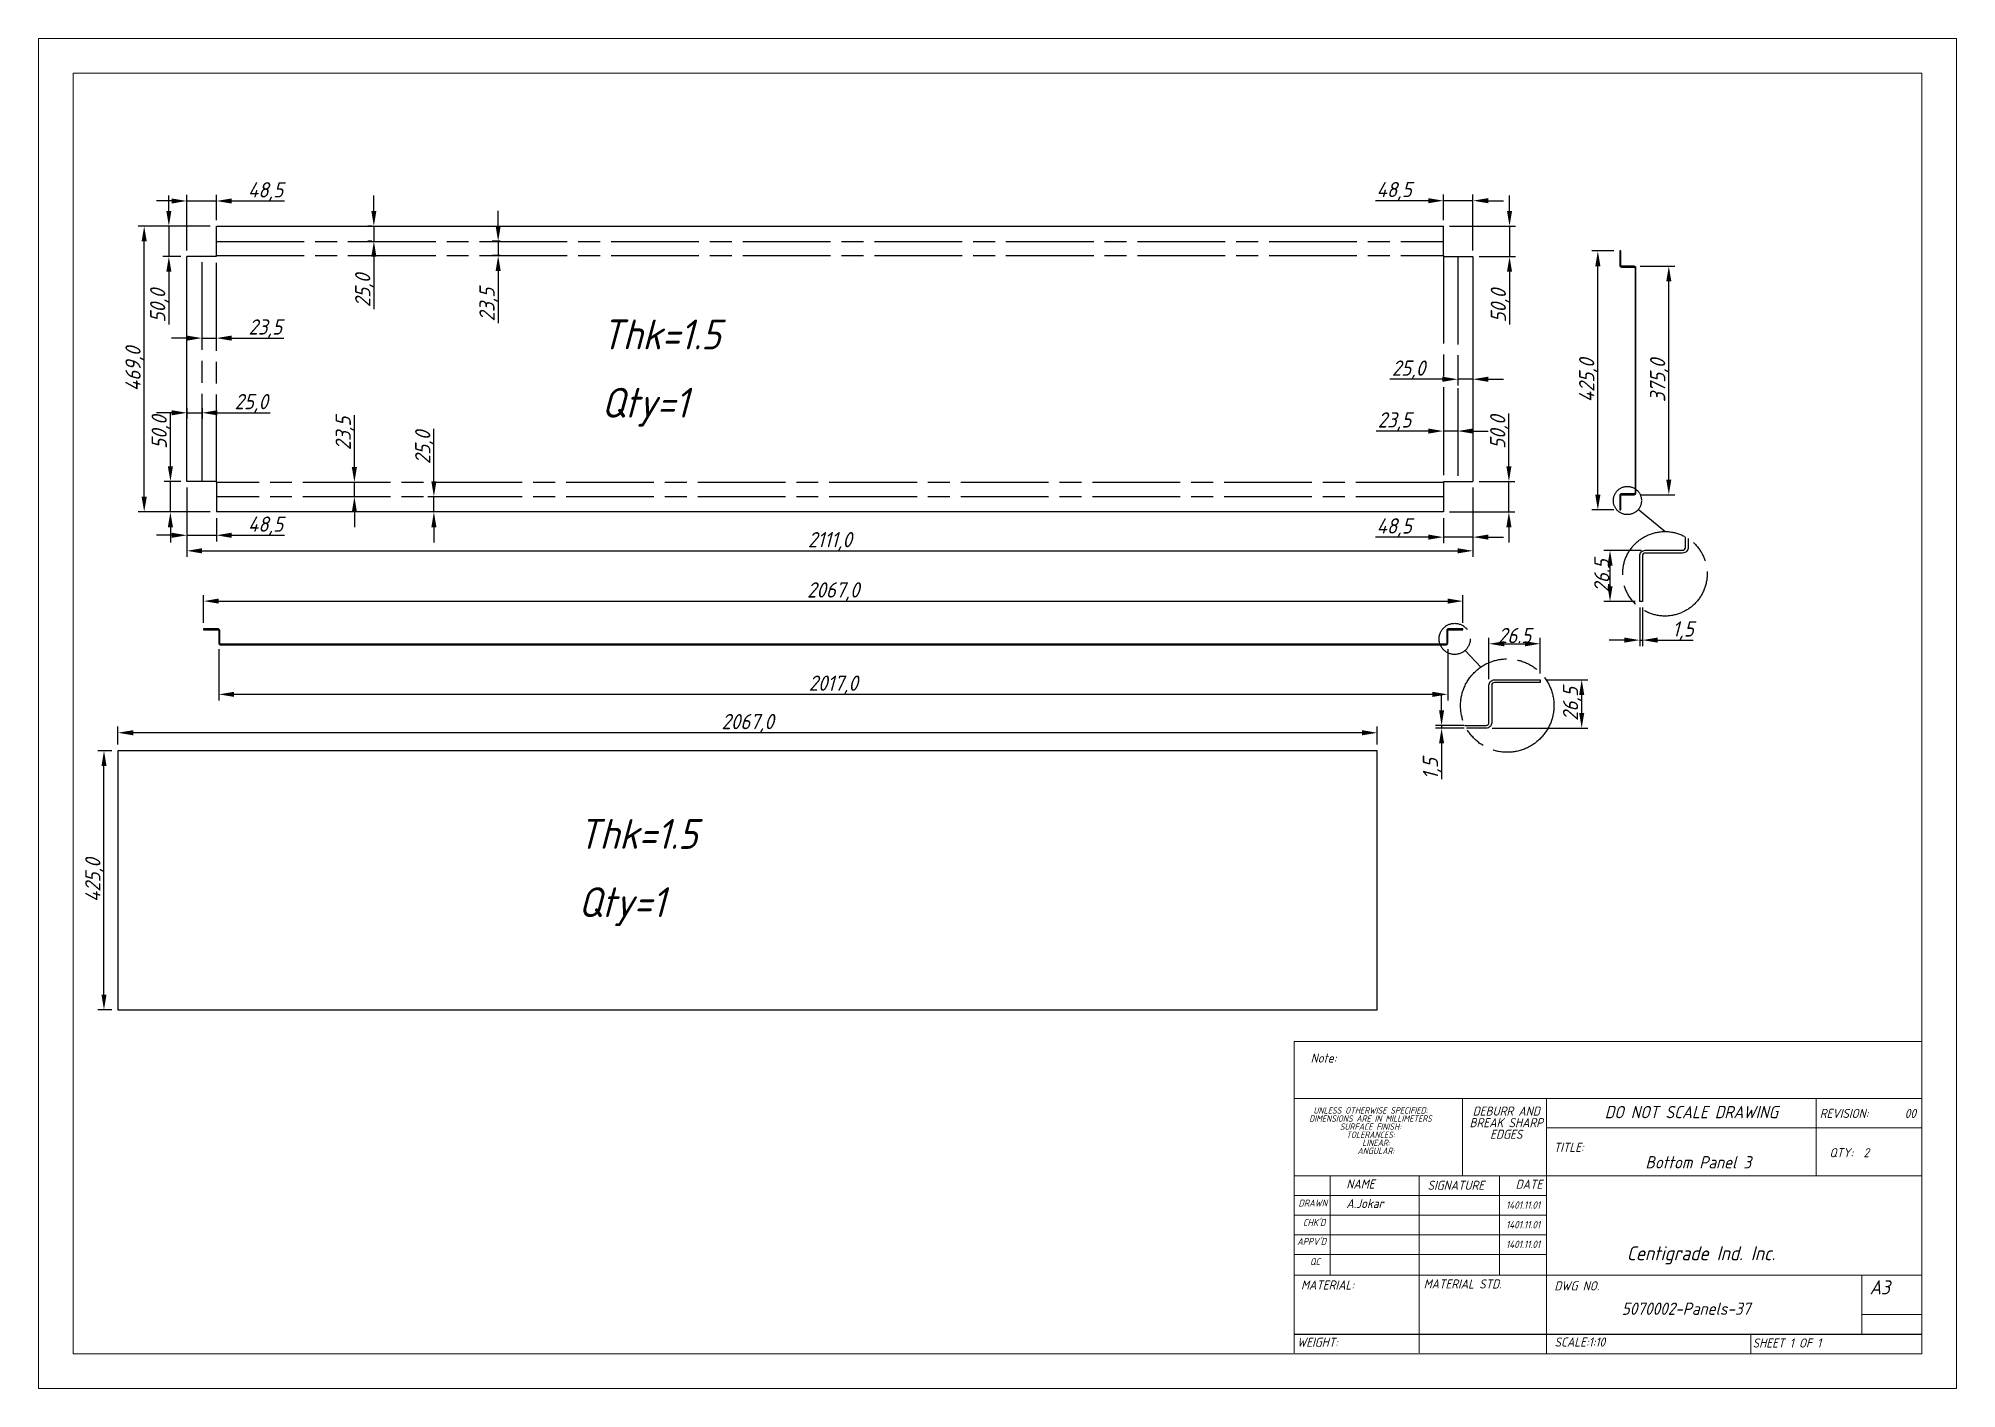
# Model space of a CAD drawing. Header units: inches. Extents: x 18597 to 101525, y -10106 to 51.
# Drawn here: x 81774 to 84922, y -5755 to -3539 of the extents above; entities that cross this region are included whole.
import ezdxf

# ---------------------------------------------------------------- set-up
doc = ezdxf.new("R2010")
doc.units = ezdxf.units.IN
doc.header["$LTSCALE"] = 6
doc.header["$MEASUREMENT"] = 0
doc.linetypes.add('ACAD_ISO08W100', pattern=[36, 24, -3, 6, -3])
doc.linetypes.add('SLD-Solid', pattern=[0])
doc.styles.add('GENISO', font='geniso.shx', dxfattribs={"oblique": 15})
doc.dimstyles.new('Scale', dxfattribs={"dimscale": 10, "dimtxt": 2.5, "dimasz": 2.5, "dimexe": 1, "dimexo": 1, "dimgap": 0.1, "dimtad": 1, "dimdec": 1, "dimzin": 0, "dimtxsty": 'GENISO', "dimcen": 2.5, "dimclrd": 1, "dimclre": 1, "dimclrt": 256, "dimadec": 0, "dimazin": 0, "dimtfac": 1, "dimtdec": 1, "dimtmove": 0, "dimatfit": 3, "dimfxl": 1, "dimtzin": 0, "dimlwd": -1, "dimlwe": -1, "dimarcsym": 0})
doc.dimstyles.new('Scale 3', dxfattribs={"dimscale": 10, "dimtxt": 2.5, "dimasz": 2.5, "dimexe": 1, "dimexo": 1, "dimgap": 0.1, "dimtad": 1, "dimdec": 1, "dimlfac": 0.333333, "dimzin": 0, "dimtxsty": 'GENISO', "dimcen": 2.5, "dimclrd": 1, "dimclre": 1, "dimclrt": 256, "dimadec": 0, "dimazin": 0, "dimtfac": 1, "dimtdec": 1, "dimtmove": 0, "dimatfit": 3, "dimfxl": 1, "dimtzin": 0, "dimlwd": -1, "dimlwe": -1, "dimarcsym": 0})

msp = doc.modelspace()

# ---------------------------------------------------------------- texts
at = {"style": 'GENISO', "oblique": 15}
for s, p in [('Thk=1.5', (82698, -4049.5)), ('Qty=1', (82698, -4161.5)), ('Thk=1.5', (82660, -4869)), ('Qty=1', (82660, -4981))]:
    msp.add_text(s, height=49, dxfattribs=at).set_placement(p)
at = {"attachment_point": 5, "style": 'GENISO'}
for s, insert, char_height in [('Note:', (83883.19, -5212.27), 14.959), ('DIMENSIONS ARE IN MILLIMETERS', (83960.29, -5311.49), 10.4711), ('UNLESS OTHERWISE SPECIFIED:', (83960.29, -5298.22), 10.4711), ('SURFACE FINISH:', (83960.29, -5324.77), 10.4711), ('BREAK SHARP', (84183.1, -5318.32), 14.9587), ('DEBURR AND', (84183.1, -5299.36), 14.959), ('DO NOT SCALE DRAWING', (84487, -5300.93), 20.1367), ('REVISION:       00', (84776.7, -5303.06), 14.9587), ('TOLERANCES:', (83960.29, -5338.05), 10.4711), ('LINEAR:', (83969.25, -5351.33), 10.471), ('EDGES', (84183.1, -5337.29), 14.959), ('TITLE:', (84285.76, -5358.72), 14.959), ('ANGULAR:', (83969.25, -5364.6), 10.471), ('Bottom Panel 3', (84498.32, -5383.23), 20.1367), ('QTY:  2', (84746.18, -5367.54), 14.959), ('NAME', (83943.85, -5418.88), 14.959), ('SIGNATURE', (84100.46, -5421.02), 14.959), ('DATE', (84220.42, -5419.35), 14.959), ('DRAWN', (83865.59, -5450.11), 11.507), ('A.Jokar', (83951.17, -5450.89), 14.959), ("CHK'D", (83867.84, -5482.15), 11.507), ('1401.11.01', (84210.75, -5453.43), 11.967), ("APPV'D", (83863.76, -5513.23), 11.507), ('1401.11.01', (84210.75, -5485.67), 11.967), ('QC', (83869.24, -5546.23), 11.507), ('1401.11.01', (84210.75, -5517.92), 11.967), ('Centigrade Ind. Inc.', (84502.74, -5535.96), 23.0133), ('MATERIAL:', (83889.74, -5584.6), 14.959), ('MATERIAL STD.', (84111.48, -5582.91), 14.9587), ('DWG NO.', (84298.93, -5586.04), 14.959), ('A3', (84796.24, -5588.41), 23.013), ('5070002-Panels-37', (84478.22, -5623.5), 20.1367), ('WEIGHT:', (83873.29, -5678.55), 14.959), ('SCALE:1:10', (84303.9, -5678.2), 14.959), ('SHEET 1 OF 1', (84643.82, -5679.79), 14.9587)]:
    msp.add_mtext(s, dxfattribs=dict(at, insert=insert, char_height=char_height))

# ---------------------------------------------------------------- blocks, each defined once
blk = doc.blocks.new('*D697')
at = {"color": 1, "transparency": 16777216}
for p, q in [((82017.5, -4276.2), (82017.5, -4390)), ((84128.5, -4276.2), (84128.5, -4390)), ((82042.5, -4380), (84103.5, -4380))]:
    blk.add_line(p, q, dxfattribs=at)
for points in [[(82042.5, -4375.8), (82042.5, -4384.2), (82017.5, -4380)], [(84103.5, -4375.8), (84103.5, -4384.2), (84128.5, -4380)]]:
    blk.add_solid(points, dxfattribs=at)
at = {"layer": 'Defpoints', "color": 0, "transparency": 16777216}
for p in [(82017.5, -4266.2), (84128.5, -4266.2), (84128.5, -4380)]:
    blk.add_point(p, dxfattribs=at)
at = {"transparency": 16777216, "insert": (83073, -4364.6), "char_height": 25, "attachment_point": 5, "style": 'GENISO'}
blk.add_mtext('2111,0', dxfattribs=at)
blk = doc.blocks.new('*D698')
at = {"color": 1, "transparency": 16777216}
for p, q in [((82056, -3847.2), (81937.5, -3847.2)), ((81947.5, -4291.2), (81947.5, -3872.2)), ((82056, -4316.2), (81937.5, -4316.2))]:
    blk.add_line(p, q, dxfattribs=at)
for points in [[(81943.3, -3872.2), (81951.7, -3872.2), (81947.5, -3847.2)], [(81943.3, -4291.2), (81951.7, -4291.2), (81947.5, -4316.2)]]:
    blk.add_solid(points, dxfattribs=at)
at = {"layer": 'Defpoints', "color": 0, "transparency": 16777216}
for p in [(81947.5, -3847.2), (82066, -3847.2), (82066, -4316.2)]:
    blk.add_point(p, dxfattribs=at)
at = {"transparency": 16777216, "insert": (81932.1, -4081.7), "char_height": 25, "attachment_point": 5, "rotation": 90, "style": 'GENISO'}
blk.add_mtext('469,0', dxfattribs=at)
blk = doc.blocks.new('*D699')
at = {"color": 1, "transparency": 16777216}
for p, q in [((82042.5, -4035), (82042.5, -4021)), ((82066, -4035), (82066, -4021)), ((82017.5, -4031), (81992.5, -4031)), ((82042.5, -4031), (82066, -4031)), ((82091, -4031), (82176.5, -4031))]:
    blk.add_line(p, q, dxfattribs=at)
for points in [[(82017.5, -4026.8), (82017.5, -4035.2), (82042.5, -4031)], [(82091, -4026.8), (82091, -4035.2), (82066, -4031)]]:
    blk.add_solid(points, dxfattribs=at)
at = {"layer": 'Defpoints', "color": 0, "transparency": 16777216}
for p in [(82042.5, -4045), (82066, -4031), (82066, -4045)]:
    blk.add_point(p, dxfattribs=at)
at = {"transparency": 16777216, "insert": (82146.3, -4015.6), "char_height": 25, "attachment_point": 5, "style": 'GENISO'}
blk.add_mtext('23,5', dxfattribs=at)
blk = doc.blocks.new('*D700')
at = {"color": 1, "transparency": 16777216}
for p, q in [((81992.5, -4153.5), (81967.5, -4153.5)), ((82017.5, -4146), (82017.5, -4163.5)), ((82017.5, -4153.5), (82042.5, -4153.5)), ((82042.5, -4146), (82042.5, -4163.5)), ((82067.5, -4153.5), (82154, -4153.5))]:
    blk.add_line(p, q, dxfattribs=at)
for points in [[(81992.5, -4149.3), (81992.5, -4157.7), (82017.5, -4153.5)], [(82067.5, -4149.3), (82067.5, -4157.7), (82042.5, -4153.5)]]:
    blk.add_solid(points, dxfattribs=at)
at = {"layer": 'Defpoints', "color": 0, "transparency": 16777216}
for p in [(82017.5, -4136), (82042.5, -4136), (82042.5, -4153.5)]:
    blk.add_point(p, dxfattribs=at)
at = {"transparency": 16777216, "insert": (82123.2, -4138.1), "char_height": 25, "attachment_point": 5, "style": 'GENISO'}
blk.add_mtext('25,0', dxfattribs=at)
blk = doc.blocks.new('*D701')
at = {"color": 1, "transparency": 16777216}
for p, q in [((82292.5, -4242.7), (82292.5, -4157.2)), ((82296, -4267.7), (82282.5, -4267.7)), ((82292.5, -4291.2), (82292.5, -4267.7)), ((82296, -4291.2), (82282.5, -4291.2)), ((82292.5, -4316.2), (82292.5, -4341.2))]:
    blk.add_line(p, q, dxfattribs=at)
for points in [[(82288.3, -4242.7), (82296.7, -4242.7), (82292.5, -4267.7)], [(82288.3, -4316.2), (82296.7, -4316.2), (82292.5, -4291.2)]]:
    blk.add_solid(points, dxfattribs=at)
at = {"layer": 'Defpoints', "color": 0, "transparency": 16777216}
for p in [(82292.5, -4267.7), (82306, -4267.7), (82306, -4291.2)]:
    blk.add_point(p, dxfattribs=at)
at = {"transparency": 16777216, "insert": (82277.1, -4187.4), "char_height": 25, "attachment_point": 5, "rotation": 90, "style": 'GENISO'}
blk.add_mtext('23,5', dxfattribs=at)
blk = doc.blocks.new('*D702')
at = {"color": 1, "transparency": 16777216}
for p, q in [((82423, -4266.2), (82423, -4179.7)), ((82429.5, -4291.2), (82413, -4291.2)), ((82423, -4316.2), (82423, -4291.2)), ((82429.5, -4316.2), (82413, -4316.2)), ((82423, -4341.2), (82423, -4366.2))]:
    blk.add_line(p, q, dxfattribs=at)
for points in [[(82418.8, -4266.2), (82427.2, -4266.2), (82423, -4291.2)], [(82418.8, -4341.2), (82427.2, -4341.2), (82423, -4316.2)]]:
    blk.add_solid(points, dxfattribs=at)
at = {"layer": 'Defpoints', "color": 0, "transparency": 16777216}
for p in [(82423, -4291.2), (82439.5, -4291.2), (82439.5, -4316.2)]:
    blk.add_point(p, dxfattribs=at)
at = {"transparency": 16777216, "insert": (82407.6, -4210.5), "char_height": 25, "attachment_point": 5, "rotation": 90, "style": 'GENISO'}
blk.add_mtext('25,0', dxfattribs=at)
blk = doc.blocks.new('*D703')
at = {"color": 1, "transparency": 16777216}
for p, q in [((82528.5, -3847.2), (82528.5, -3822.2)), ((82532, -3872.2), (82518.5, -3872.2)), ((82528.5, -3872.2), (82528.5, -3895.7)), ((82532, -3895.7), (82518.5, -3895.7)), ((82528.5, -3920.7), (82528.5, -4006.2))]:
    blk.add_line(p, q, dxfattribs=at)
for points in [[(82524.3, -3847.2), (82532.7, -3847.2), (82528.5, -3872.2)], [(82524.3, -3920.7), (82532.7, -3920.7), (82528.5, -3895.7)]]:
    blk.add_solid(points, dxfattribs=at)
at = {"layer": 'Defpoints', "color": 0, "transparency": 16777216}
for p in [(82542, -3872.2), (82528.5, -3895.7), (82542, -3895.7)]:
    blk.add_point(p, dxfattribs=at)
at = {"transparency": 16777216, "insert": (82513.1, -3976), "char_height": 25, "attachment_point": 5, "rotation": 90, "style": 'GENISO'}
blk.add_mtext('23,5', dxfattribs=at)
blk = doc.blocks.new('*D704')
at = {"color": 1, "transparency": 16777216}
for p, q in [((82324.5, -3822.2), (82324.5, -3797.2)), ((82321, -3847.2), (82314.5, -3847.2)), ((82321, -3872.2), (82314.5, -3872.2)), ((82324.5, -3847.2), (82324.5, -3872.2)), ((82324.5, -3897.2), (82324.5, -3983.7))]:
    blk.add_line(p, q, dxfattribs=at)
for points in [[(82320.3, -3822.2), (82328.7, -3822.2), (82324.5, -3847.2)], [(82320.3, -3897.2), (82328.7, -3897.2), (82324.5, -3872.2)]]:
    blk.add_solid(points, dxfattribs=at)
at = {"layer": 'Defpoints', "color": 0, "transparency": 16777216}
for p in [(82324.5, -3872.2), (82331, -3847.2), (82331, -3872.2)]:
    blk.add_point(p, dxfattribs=at)
at = {"transparency": 16777216, "insert": (82309.1, -3952.9), "char_height": 25, "attachment_point": 5, "rotation": 90, "style": 'GENISO'}
blk.add_mtext('25,0', dxfattribs=at)
blk = doc.blocks.new('*D705')
at = {"color": 1, "transparency": 16777216}
for p, q in [((84103.5, -4091.7), (84103.5, -4108.5)), ((84128.5, -4091.7), (84128.5, -4108.5)), ((84078.5, -4098.5), (83992, -4098.5)), ((84128.5, -4098.5), (84103.5, -4098.5)), ((84153.5, -4098.5), (84178.5, -4098.5))]:
    blk.add_line(p, q, dxfattribs=at)
for points in [[(84078.5, -4094.3), (84078.5, -4102.7), (84103.5, -4098.5)], [(84153.5, -4094.3), (84153.5, -4102.7), (84128.5, -4098.5)]]:
    blk.add_solid(points, dxfattribs=at)
at = {"layer": 'Defpoints', "color": 0, "transparency": 16777216}
for p in [(84103.5, -4081.7), (84128.5, -4081.7), (84103.5, -4098.5)]:
    blk.add_point(p, dxfattribs=at)
at = {"transparency": 16777216, "insert": (84022.8, -4083.1), "char_height": 25, "attachment_point": 5, "style": 'GENISO'}
blk.add_mtext('25,0', dxfattribs=at)
blk = doc.blocks.new('*D706')
at = {"color": 1, "transparency": 16777216}
for p, q in [((84055, -4183.5), (83969.5, -4183.5)), ((84103.5, -4183.5), (84080, -4183.5)), ((84128.5, -4183.5), (84153.5, -4183.5))]:
    blk.add_line(p, q, dxfattribs=at)
for points in [[(84055, -4179.3), (84055, -4187.7), (84080, -4183.5)], [(84128.5, -4179.3), (84128.5, -4187.7), (84103.5, -4183.5)]]:
    blk.add_solid(points, dxfattribs=at)
at = {"layer": 'Defpoints', "color": 0, "transparency": 16777216}
for p in [(84080, -4183.5), (84080, -4183.5), (84103.5, -4183.5)]:
    blk.add_point(p, dxfattribs=at)
at = {"transparency": 16777216, "insert": (83999.7, -4168.1), "char_height": 25, "attachment_point": 5, "style": 'GENISO'}
blk.add_mtext('23,5', dxfattribs=at)
blk = doc.blocks.new('*D707')
at = {"color": 1, "transparency": 16777216}
for p, q in [((84188.5, -3822.2), (84188.5, -3797.2)), ((84090, -3847.2), (84198.5, -3847.2)), ((84188.5, -3847.2), (84188.5, -3897.2)), ((84138.5, -3897.2), (84198.5, -3897.2)), ((84188.5, -3922.2), (84188.5, -4008.7))]:
    blk.add_line(p, q, dxfattribs=at)
for points in [[(84184.3, -3822.2), (84192.7, -3822.2), (84188.5, -3847.2)], [(84184.3, -3922.2), (84192.7, -3922.2), (84188.5, -3897.2)]]:
    blk.add_solid(points, dxfattribs=at)
at = {"layer": 'Defpoints', "color": 0, "transparency": 16777216}
for p in [(84080, -3847.2), (84128.5, -3897.2), (84188.5, -3897.2)]:
    blk.add_point(p, dxfattribs=at)
at = {"transparency": 16777216, "insert": (84173.1, -3977.9), "char_height": 25, "attachment_point": 5, "rotation": 90, "style": 'GENISO'}
blk.add_mtext('50,0', dxfattribs=at)
blk = doc.blocks.new('*D708')
at = {"color": 1, "transparency": 16777216}
for p, q in [((84055, -3805.5), (83968.3, -3805.5)), ((84080, -3837.2), (84080, -3795.5)), ((84128.5, -3805.5), (84080, -3805.5)), ((84128.5, -3887.2), (84128.5, -3795.5)), ((84153.5, -3805.5), (84178.5, -3805.5))]:
    blk.add_line(p, q, dxfattribs=at)
for points in [[(84055, -3801.3), (84055, -3809.7), (84080, -3805.5)], [(84153.5, -3801.3), (84153.5, -3809.7), (84128.5, -3805.5)]]:
    blk.add_solid(points, dxfattribs=at)
at = {"layer": 'Defpoints', "color": 0, "transparency": 16777216}
for p in [(84080, -3805.5), (84080, -3847.2), (84128.5, -3897.2)]:
    blk.add_point(p, dxfattribs=at)
at = {"transparency": 16777216, "insert": (83999.2, -3790.1), "char_height": 25, "attachment_point": 5, "style": 'GENISO'}
blk.add_mtext('48,5', dxfattribs=at)
blk = doc.blocks.new('*D709')
at = {"color": 1, "transparency": 16777216}
for p, q in [((84128.5, -4276.2), (84128.5, -4367.5)), ((84080, -4326.2), (84080, -4367.5)), ((84055, -4357.5), (83968.3, -4357.5)), ((84128.5, -4357.5), (84080, -4357.5)), ((84153.5, -4357.5), (84178.5, -4357.5))]:
    blk.add_line(p, q, dxfattribs=at)
for points in [[(84055, -4353.3), (84055, -4361.7), (84080, -4357.5)], [(84153.5, -4353.3), (84153.5, -4361.7), (84128.5, -4357.5)]]:
    blk.add_solid(points, dxfattribs=at)
at = {"layer": 'Defpoints', "color": 0, "transparency": 16777216}
for p in [(84128.5, -4266.2), (84080, -4316.2), (84080, -4357.5)]:
    blk.add_point(p, dxfattribs=at)
at = {"transparency": 16777216, "insert": (83999.2, -4342.1), "char_height": 25, "attachment_point": 5, "style": 'GENISO'}
blk.add_mtext('48,5', dxfattribs=at)
blk = doc.blocks.new('*D710')
at = {"color": 1, "transparency": 16777216}
for p, q in [((84187.5, -4241.2), (84187.5, -4154.7)), ((84138.5, -4266.2), (84197.5, -4266.2)), ((84187.5, -4316.2), (84187.5, -4266.2)), ((84090, -4316.2), (84197.5, -4316.2)), ((84187.5, -4341.2), (84187.5, -4366.2))]:
    blk.add_line(p, q, dxfattribs=at)
for points in [[(84183.3, -4241.2), (84191.7, -4241.2), (84187.5, -4266.2)], [(84183.3, -4341.2), (84191.7, -4341.2), (84187.5, -4316.2)]]:
    blk.add_solid(points, dxfattribs=at)
at = {"layer": 'Defpoints', "color": 0, "transparency": 16777216}
for p in [(84128.5, -4266.2), (84187.5, -4266.2), (84080, -4316.2)]:
    blk.add_point(p, dxfattribs=at)
at = {"transparency": 16777216, "insert": (84172.1, -4185.5), "char_height": 25, "attachment_point": 5, "rotation": 90, "style": 'GENISO'}
blk.add_mtext('50,0', dxfattribs=at)
blk = doc.blocks.new('*D711')
at = {"color": 1, "transparency": 16777216}
for p, q in [((81990.5, -4241.2), (81990.5, -4154.7)), ((82007.5, -4266.2), (81980.5, -4266.2)), ((81990.5, -4316.2), (81990.5, -4266.2)), ((82056, -4316.2), (81980.5, -4316.2)), ((81990.5, -4341.2), (81990.5, -4366.2))]:
    blk.add_line(p, q, dxfattribs=at)
for points in [[(81986.3, -4241.2), (81994.7, -4241.2), (81990.5, -4266.2)], [(81986.3, -4341.2), (81994.7, -4341.2), (81990.5, -4316.2)]]:
    blk.add_solid(points, dxfattribs=at)
at = {"layer": 'Defpoints', "color": 0, "transparency": 16777216}
for p in [(81990.5, -4266.2), (82017.5, -4266.2), (82066, -4316.2)]:
    blk.add_point(p, dxfattribs=at)
at = {"transparency": 16777216, "insert": (81975.1, -4185.5), "char_height": 25, "attachment_point": 5, "rotation": 90, "style": 'GENISO'}
blk.add_mtext('50,0', dxfattribs=at)
blk = doc.blocks.new('*D712')
at = {"color": 1, "transparency": 16777216}
for p, q in [((82017.5, -4276.2), (82017.5, -4364.5)), ((82066, -4326.2), (82066, -4364.5)), ((81992.5, -4354.5), (81967.5, -4354.5)), ((82017.5, -4354.5), (82066, -4354.5)), ((82091, -4354.5), (82177.7, -4354.5))]:
    blk.add_line(p, q, dxfattribs=at)
for points in [[(81992.5, -4350.3), (81992.5, -4358.7), (82017.5, -4354.5)], [(82091, -4350.3), (82091, -4358.7), (82066, -4354.5)]]:
    blk.add_solid(points, dxfattribs=at)
at = {"layer": 'Defpoints', "color": 0, "transparency": 16777216}
for p in [(82017.5, -4266.2), (82066, -4316.2), (82066, -4354.5)]:
    blk.add_point(p, dxfattribs=at)
at = {"transparency": 16777216, "insert": (82146.8, -4339.1), "char_height": 25, "attachment_point": 5, "style": 'GENISO'}
blk.add_mtext('48,5', dxfattribs=at)
blk = doc.blocks.new('*D713')
at = {"color": 1, "transparency": 16777216}
for p, q in [((81988, -3822.2), (81988, -3797.2)), ((82056, -3847.2), (81978, -3847.2)), ((81988, -3847.2), (81988, -3897.2)), ((82007.5, -3897.2), (81978, -3897.2)), ((81988, -3922.2), (81988, -4008.7))]:
    blk.add_line(p, q, dxfattribs=at)
for points in [[(81983.8, -3822.2), (81992.2, -3822.2), (81988, -3847.2)], [(81983.8, -3922.2), (81992.2, -3922.2), (81988, -3897.2)]]:
    blk.add_solid(points, dxfattribs=at)
at = {"layer": 'Defpoints', "color": 0, "transparency": 16777216}
for p in [(82066, -3847.2), (81988, -3897.2), (82017.5, -3897.2)]:
    blk.add_point(p, dxfattribs=at)
at = {"transparency": 16777216, "insert": (81972.6, -3977.9), "char_height": 25, "attachment_point": 5, "rotation": 90, "style": 'GENISO'}
blk.add_mtext('50,0', dxfattribs=at)
blk = doc.blocks.new('*D714')
at = {"color": 1, "transparency": 16777216}
for p, q in [((81992.5, -3806), (81967.5, -3806)), ((82017.5, -3887.2), (82017.5, -3796)), ((82017.5, -3806), (82066, -3806)), ((82066, -3837.2), (82066, -3796)), ((82091, -3806), (82177.7, -3806))]:
    blk.add_line(p, q, dxfattribs=at)
for points in [[(81992.5, -3801.8), (81992.5, -3810.2), (82017.5, -3806)], [(82091, -3801.8), (82091, -3810.2), (82066, -3806)]]:
    blk.add_solid(points, dxfattribs=at)
at = {"layer": 'Defpoints', "color": 0, "transparency": 16777216}
for p in [(82066, -3806), (82066, -3847.2), (82017.5, -3897.2)]:
    blk.add_point(p, dxfattribs=at)
at = {"transparency": 16777216, "insert": (82146.8, -3790.6), "char_height": 25, "attachment_point": 5, "style": 'GENISO'}
blk.add_mtext('48,5', dxfattribs=at)
blk = doc.blocks.new('*D715')
at = {"color": 1, "transparency": 16777216}
for p, q in [((84403, -3913), (84460, -3913)), ((84450, -4263), (84450, -3938)), ((84403, -4288), (84460, -4288))]:
    blk.add_line(p, q, dxfattribs=at)
for points in [[(84445.8, -3938), (84454.2, -3938), (84450, -3913)], [(84445.8, -4263), (84454.2, -4263), (84450, -4288)]]:
    blk.add_solid(points, dxfattribs=at)
at = {"layer": 'Defpoints', "color": 0, "transparency": 16777216}
for p in [(84393, -3913), (84450, -3913), (84393, -4288)]:
    blk.add_point(p, dxfattribs=at)
at = {"transparency": 16777216, "insert": (84434.6, -4100.5), "char_height": 25, "attachment_point": 5, "rotation": 90, "style": 'GENISO'}
blk.add_mtext('375,0', dxfattribs=at)
blk = doc.blocks.new('*D716')
at = {"color": 1, "transparency": 16777216}
for p, q in [((84359.5, -3888), (84323.5, -3888)), ((84333.5, -4288), (84333.5, -3913)), ((84359.5, -4313), (84323.5, -4313))]:
    blk.add_line(p, q, dxfattribs=at)
for points in [[(84329.3, -3913), (84337.7, -3913), (84333.5, -3888)], [(84329.3, -4288), (84337.7, -4288), (84333.5, -4313)]]:
    blk.add_solid(points, dxfattribs=at)
at = {"layer": 'Defpoints', "color": 0, "transparency": 16777216}
for p in [(84333.5, -3888), (84369.5, -3888), (84369.5, -4313)]:
    blk.add_point(p, dxfattribs=at)
at = {"transparency": 16777216, "insert": (84318.1, -4100.5), "char_height": 25, "attachment_point": 5, "rotation": 90, "style": 'GENISO'}
blk.add_mtext('425,0', dxfattribs=at)
blk = doc.blocks.new('*D717')
at = {"color": 1, "transparency": 16777216}
for p, q in [((82070, -4541.5), (82070, -4625.5)), ((84087, -4541.5), (84087, -4625.5)), ((84062, -4615.5), (82095, -4615.5))]:
    blk.add_line(p, q, dxfattribs=at)
for points in [[(82095, -4611.3), (82095, -4619.7), (82070, -4615.5)], [(84062, -4611.3), (84062, -4619.7), (84087, -4615.5)]]:
    blk.add_solid(points, dxfattribs=at)
at = {"layer": 'Defpoints', "color": 0, "transparency": 16777216}
for p in [(82070, -4531.5), (84087, -4531.5), (82070, -4615.5)]:
    blk.add_point(p, dxfattribs=at)
at = {"transparency": 16777216, "insert": (83078.5, -4600.1), "char_height": 25, "attachment_point": 5, "style": 'GENISO'}
blk.add_mtext('2017,0', dxfattribs=at)
blk = doc.blocks.new('*D718')
at = {"color": 1, "transparency": 16777216}
for p, q in [((82045, -4498), (82045, -4452.5)), ((82070, -4462.5), (84087, -4462.5)), ((84112, -4498), (84112, -4452.5))]:
    blk.add_line(p, q, dxfattribs=at)
for points in [[(82070, -4458.3), (82070, -4466.7), (82045, -4462.5)], [(84087, -4458.3), (84087, -4466.7), (84112, -4462.5)]]:
    blk.add_solid(points, dxfattribs=at)
at = {"layer": 'Defpoints', "color": 0, "transparency": 16777216}
for p in [(84112, -4462.5), (82045, -4508), (84112, -4508)]:
    blk.add_point(p, dxfattribs=at)
at = {"transparency": 16777216, "insert": (83078.5, -4447.1), "char_height": 25, "attachment_point": 5, "style": 'GENISO'}
blk.add_mtext('2067,0', dxfattribs=at)
blk = doc.blocks.new('*D719')
at = {"color": 1, "transparency": 16777216}
for p, q in [((84248.8, -4591.5), (84317, -4591.5)), ((84307, -4646), (84307, -4616.5)), ((84160.3, -4671), (84317, -4671))]:
    blk.add_line(p, q, dxfattribs=at)
for points in [[(84302.8, -4616.5), (84311.2, -4616.5), (84307, -4591.5)], [(84302.8, -4646), (84311.2, -4646), (84307, -4671)]]:
    blk.add_solid(points, dxfattribs=at)
at = {"layer": 'Defpoints', "color": 0, "transparency": 16777216}
for p in [(84238.8, -4591.5), (84307, -4591.5), (84150.3, -4671)]:
    blk.add_point(p, dxfattribs=at)
at = {"transparency": 16777216, "insert": (84291.6, -4631.3), "char_height": 25, "attachment_point": 5, "rotation": 90, "style": 'GENISO'}
blk.add_mtext('26,5', dxfattribs=at)
blk = doc.blocks.new('*D720')
at = {"color": 1, "transparency": 16777216}
for p, q in [((84154.8, -4590.5), (84154.8, -4522.5)), ((84179.8, -4532.5), (84213.8, -4532.5)), ((84238.8, -4581.5), (84238.8, -4522.5))]:
    blk.add_line(p, q, dxfattribs=at)
for points in [[(84179.8, -4528.3), (84179.8, -4536.7), (84154.8, -4532.5)], [(84213.8, -4528.3), (84213.8, -4536.7), (84238.8, -4532.5)]]:
    blk.add_solid(points, dxfattribs=at)
at = {"layer": 'Defpoints', "color": 0, "transparency": 16777216}
for p in [(84238.8, -4532.5), (84238.8, -4591.5), (84154.8, -4600.5)]:
    blk.add_point(p, dxfattribs=at)
at = {"transparency": 16777216, "insert": (84196.8, -4519), "char_height": 25, "attachment_point": 5, "style": 'GENISO'}
blk.add_mtext('26.5', dxfattribs=at)
blk = doc.blocks.new('*D721')
at = {"color": 1, "transparency": 16777216}
for p, q in [((84077, -4641.5), (84077, -4616.5)), ((84114, -4666.5), (84067, -4666.5)), ((84114, -4671), (84067, -4671)), ((84077, -4666.5), (84077, -4671)), ((84077, -4696), (84077, -4754.4))]:
    blk.add_line(p, q, dxfattribs=at)
for points in [[(84072.8, -4641.5), (84081.2, -4641.5), (84077, -4666.5)], [(84072.8, -4696), (84081.2, -4696), (84077, -4671)]]:
    blk.add_solid(points, dxfattribs=at)
at = {"layer": 'Defpoints', "color": 0, "transparency": 16777216}
for p in [(84077, -4671), (84124, -4666.5), (84124, -4671)]:
    blk.add_point(p, dxfattribs=at)
at = {"transparency": 16777216, "insert": (84061.6, -4737.7), "char_height": 25, "attachment_point": 5, "rotation": 90, "style": 'GENISO'}
blk.add_mtext('1,5', dxfattribs=at)
blk = doc.blocks.new('*D722')
at = {"color": 1, "transparency": 16777216}
for p, q in [((84405, -4379.2), (84343.5, -4379.2)), ((84353.5, -4438.2), (84353.5, -4404.2)), ((84394.5, -4463.2), (84343.5, -4463.2))]:
    blk.add_line(p, q, dxfattribs=at)
for points in [[(84349.3, -4404.2), (84357.7, -4404.2), (84353.5, -4379.2)], [(84349.3, -4438.2), (84357.7, -4438.2), (84353.5, -4463.2)]]:
    blk.add_solid(points, dxfattribs=at)
at = {"layer": 'Defpoints', "color": 0, "transparency": 16777216}
for p in [(84353.5, -4379.2), (84415, -4379.2), (84404.5, -4463.2)]:
    blk.add_point(p, dxfattribs=at)
at = {"transparency": 16777216, "insert": (84340, -4421.2), "char_height": 25, "attachment_point": 5, "rotation": 90, "style": 'GENISO'}
blk.add_mtext('26.5', dxfattribs=at)
blk = doc.blocks.new('*D723')
at = {"color": 1, "transparency": 16777216}
for p, q in [((84402.2, -4473.2), (84402.2, -4536.5)), ((84406.7, -4473.2), (84406.7, -4536.5)), ((84377.2, -4526.5), (84352.2, -4526.5)), ((84402.2, -4526.5), (84406.7, -4526.5)), ((84431.7, -4526.5), (84490.1, -4526.5))]:
    blk.add_line(p, q, dxfattribs=at)
for points in [[(84377.2, -4522.3), (84377.2, -4530.7), (84402.2, -4526.5)], [(84431.7, -4522.3), (84431.7, -4530.7), (84406.7, -4526.5)]]:
    blk.add_solid(points, dxfattribs=at)
at = {"layer": 'Defpoints', "color": 0, "transparency": 16777216}
for p in [(84402.2, -4463.2), (84406.7, -4463.2), (84406.7, -4526.5)]:
    blk.add_point(p, dxfattribs=at)
at = {"transparency": 16777216, "insert": (84473.4, -4511.1), "char_height": 25, "attachment_point": 5, "style": 'GENISO'}
blk.add_mtext('1,5', dxfattribs=at)
blk = doc.blocks.new('*D724')
at = {"color": 1, "transparency": 16777216}
for p, q in [((81894.5, -4708), (81871.5, -4708)), ((81881.5, -5108), (81881.5, -4733)), ((81894.5, -5133), (81871.5, -5133))]:
    blk.add_line(p, q, dxfattribs=at)
for points in [[(81877.3, -4733), (81885.7, -4733), (81881.5, -4708)], [(81877.3, -5108), (81885.7, -5108), (81881.5, -5133)]]:
    blk.add_solid(points, dxfattribs=at)
at = {"layer": 'Defpoints', "color": 0, "transparency": 16777216}
for p in [(81881.5, -4708), (81904.5, -4708), (81904.5, -5133)]:
    blk.add_point(p, dxfattribs=at)
at = {"transparency": 16777216, "insert": (81866.1, -4920.5), "char_height": 25, "attachment_point": 5, "rotation": 90, "style": 'GENISO'}
blk.add_mtext('425,0', dxfattribs=at)
blk = doc.blocks.new('*D725')
at = {"color": 1, "transparency": 16777216}
for p, q in [((81904.5, -4698), (81904.5, -4668.5)), ((83946.5, -4678.5), (81929.5, -4678.5)), ((83971.5, -4698), (83971.5, -4668.5))]:
    blk.add_line(p, q, dxfattribs=at)
for points in [[(81929.5, -4674.3), (81929.5, -4682.7), (81904.5, -4678.5)], [(83946.5, -4674.3), (83946.5, -4682.7), (83971.5, -4678.5)]]:
    blk.add_solid(points, dxfattribs=at)
at = {"layer": 'Defpoints', "color": 0, "transparency": 16777216}
for p in [(81904.5, -4678.5), (81904.5, -4708), (83971.5, -4708)]:
    blk.add_point(p, dxfattribs=at)
at = {"transparency": 16777216, "insert": (82938, -4663.1), "char_height": 25, "attachment_point": 5, "style": 'GENISO'}
blk.add_mtext('2067,0', dxfattribs=at)

# ---------------------------------------------------------------- dimensions: what is measured, and where the dimension line sits
for base, p1, p2, dimstyle, picture, middle in [((82066, -3806), (82017.5, -3897.21), (82066, -3847.21), 'Scale', '*D714', (82146.84, -3790.62)), ((84080, -3805.5), (84128.5, -3897.21), (84080, -3847.21), 'Scale', '*D708', (83999.16, -3790.12)), ((82066, -4031), (82042.5, -4045), (82066, -4045), 'Scale', '*D699', (82146.26, -4015.62)), ((84103.5, -4098.5), (84128.5, -4081.71), (84103.5, -4081.71), 'Scale', '*D705', (84022.77, -4083.12)), ((82042.5, -4153.5), (82017.5, -4136), (82042.5, -4136), 'Scale', '*D700', (82123.23, -4138.12)), ((84080, -4183.5), (84103.5, -4183.5), (84080, -4183.5), 'Scale', '*D706', (83999.74, -4168.12)), ((82066, -4354.5), (82017.5, -4266.21), (82066, -4316.21), 'Scale', '*D712', (82146.84, -4339.12)), ((84128.5, -4380), (82017.5, -4266.21), (84128.5, -4266.21), 'Scale', '*D697', (83073, -4364.62)), ((84080, -4357.5), (84128.5, -4266.21), (84080, -4316.21), 'Scale', '*D709', (83999.16, -4342.12)), ((84112, -4462.5), (82045, -4508), (84112, -4508), 'Scale', '*D718', (83078.5, -4447.12)), ((84406.71, -4526.5), (84402.21, -4463.15), (84406.71, -4463.15), 'Scale 3', '*D723', (84473.38, -4511.12)), ((82070, -4615.5), (84087, -4531.5), (82070, -4531.5), 'Scale', '*D717', (83078.5, -4600.12)), ((81904.5, -4678.5), (83971.5, -4708), (81904.5, -4708), 'Scale', '*D725', (82938, -4663.12))]:
    dim = msp.add_linear_dim(base=base, p1=p1, p2=p2, dimstyle=dimstyle)
    dim.commit()
    dim.dimension.update_dxf_attribs({"geometry": picture, "text_midpoint": middle})
for base, p1, p2, dimstyle, picture, middle in [((81988, -3897.21), (82066, -3847.21), (82017.5, -3897.21), 'Scale', '*D713', (81972.63, -3977.94)), ((82324.5, -3872.21), (82331, -3847.21), (82331, -3872.21), 'Scale', '*D704', (82309.12, -3952.94)), ((84188.5, -3897.21), (84080, -3847.21), (84128.5, -3897.21), 'Scale', '*D707', (84173.13, -3977.94)), ((82528.5, -3895.71), (82542, -3872.21), (82542, -3895.71), 'Scale', '*D703', (82513.12, -3975.97)), ((81947.5, -3847.21), (82066, -4316.21), (82066, -3847.21), 'Scale', '*D698', (81932.13, -4081.71)), ((84333.5, -3888), (84369.5, -4313), (84369.5, -3888), 'Scale', '*D716', (84318.12, -4100.5)), ((84450, -3913), (84393, -4288), (84393, -3913), 'Scale', '*D715', (84434.63, -4100.5)), ((81990.5, -4266.21), (82066, -4316.21), (82017.5, -4266.21), 'Scale', '*D711', (81975.13, -4185.47)), ((82292.5, -4267.71), (82306, -4291.21), (82306, -4267.71), 'Scale', '*D701', (82277.12, -4187.44)), ((84187.5, -4266.21), (84080, -4316.21), (84128.5, -4266.21), 'Scale', '*D710', (84172.13, -4185.47)), ((82423, -4291.21), (82439.5, -4316.21), (82439.5, -4291.21), 'Scale', '*D702', (82407.62, -4210.47)), ((84307, -4591.53), (84150.32, -4671.03), (84238.82, -4591.53), 'Scale 3', '*D719', (84291.62, -4631.28)), ((84077, -4671.03), (84124, -4666.53), (84124, -4671.03), 'Scale 3', '*D721', (84061.62, -4737.7)), ((81881.5, -4708), (81904.5, -5133), (81904.5, -4708), 'Scale', '*D724', (81866.12, -4920.5))]:
    dim = msp.add_linear_dim(base=base, p1=p1, p2=p2, angle=90, dimstyle=dimstyle)
    dim.commit()
    dim.dimension.update_dxf_attribs({"geometry": picture, "text_midpoint": middle})
dim = msp.add_linear_dim(base=(84353.5, -4379.15), p1=(84404.46, -4463.15), p2=(84415, -4379.15), angle=90, text='26.5', dimstyle='Scale 3')
dim.commit()
dim.dimension.update_dxf_attribs({"geometry": '*D722', "text_midpoint": (84340, -4421.15)})
dim = msp.add_linear_dim(base=(84238.82, -4532.5), p1=(84154.82, -4600.53), p2=(84238.82, -4591.53), text='26.5', dimstyle='Scale 3')
dim.commit()
dim.dimension.update_dxf_attribs({"geometry": '*D720', "text_midpoint": (84196.82, -4519)})

# ---------------------------------------------------------------- linework, layer by layer
for p, q in [((82066, -3895.71), (82066, -3847.21)), ((84080, -3895.71), (84080, -3847.21)), ((82066, -3897.21), (82017.5, -3897.21)), ((84080, -3897.21), (84128.5, -3897.21)), ((82066, -4266.21), (82017.5, -4266.21)), ((82066, -4267.71), (82066, -4316.21)), ((84080, -4266.21), (84128.5, -4266.21)), ((84080, -4267.71), (84080, -4316.21)), ((83835.19, -5665.47), (84865.5, -5665.47))]:
    msp.add_line(p, q)
at = {"linetype": 'ACAD_ISO08W100'}
for p, q in [((84443.59, -4348.35), (84399.82, -4312.22)), ((84141.27, -4570.85), (84115.82, -4543.27))]:
    msp.add_line(p, q, dxfattribs=at)
at = {"color": 7, "linetype": 'SLD-Solid', "lineweight": 0}
for p, q in [((83835.19, -5184.85), (84865.5, -5184.85)), ((83835.19, -5184.85), (83835.19, -5278.53)), ((83835.19, -5278.53), (84865.5, -5278.53)), ((83835.19, -5278.53), (83835.19, -5695.82)), ((84111.35, -5278.53), (84111.35, -5405.61)), ((84249.44, -5278.53), (84249.44, -5697.71)), ((84691.68, -5405.61), (84691.68, -5278.53)), ((84865.5, -5326.9), (84249.44, -5326.9)), ((84865.5, -5405.61), (83835.19, -5405.61)), ((83894.36, -5405.61), (83894.36, -5568.73)), ((84039.97, -5405.61), (84039.97, -5695.82)), ((84172.04, -5405.61), (84172.04, -5568.73)), ((84249.44, -5695.82), (84249.44, -5405.61)), ((84249.44, -5437.86), (83835.19, -5437.86)), ((84249.44, -5470.1), (83835.19, -5470.1)), ((84249.44, -5502.35), (83835.19, -5502.35)), ((84249.44, -5534.59), (83835.19, -5534.59)), ((83914.09, -5568.73), (83835.19, -5568.73)), ((83914.09, -5568.73), (84865.5, -5568.73)), ((84766.87, -5665.47), (84766.87, -5568.73)), ((84865.5, -5633.22), (84766.87, -5633.22)), ((84584.78, -5697.71), (84584.78, -5665.47))]:
    msp.add_line(p, q, dxfattribs=at)
for points in [[(81773.79, -3539.21), (84922.41, -3539.21), (84922.41, -5754.62), (81773.79, -5754.62)], [(81830.7, -3596.11), (84865.5, -3596.11), (84865.5, -5697.71), (81830.7, -5697.71)]]:
    msp.add_lwpolyline(points, close=True, dxfattribs=at)
for points in [[(82066, -3847.21), (84080, -3847.21)], [(82017.5, -4266.21), (82017.5, -3897.21)], [(84128.5, -3897.21), (84128.5, -4266.21)], [(84080, -4316.21), (82066, -4316.21)]]:
    msp.add_lwpolyline(points)
at = {"linetype": 'ACAD_ISO08W100'}
for points in [[(82066, -3872.21), (84080, -3872.21)], [(82042.5, -4266.21), (82042.5, -3897.21)], [(84103.5, -3897.21), (84103.5, -4266.21)], [(84080, -4291.21), (82066, -4291.21)]]:
    msp.add_lwpolyline(points, dxfattribs=at)
msp.add_lwpolyline([(82066, -3895.71), (84080, -3895.71), (84080, -4267.71), (82066, -4267.71)], close=True, dxfattribs=at)
for points in [[(84371, -4313), (84371, -4289.5, -0.4142136), (84372.5, -4288), (84393, -4288, 0.4142136), (84396, -4285), (84396, -3916, 0.4142136), (84393, -3913), (84372.5, -3913, -0.4142136), (84371, -3911.5), (84371, -3888), (84369.5, -3888), (84369.5, -3911.5, 0.4142136), (84372.5, -3914.5), (84393, -3914.5, -0.4142136), (84394.5, -3916), (84394.5, -4285, -0.4142136), (84393, -4286.5), (84372.5, -4286.5, 0.4142136), (84369.5, -4289.5), (84369.5, -4313)], [(82045, -4509.5), (82068.5, -4509.5, -0.4142136), (82070, -4511), (82070, -4531.5, 0.4142136), (82073, -4534.5), (84084, -4534.5, 0.4142136), (84087, -4531.5), (84087, -4511, -0.4142136), (84088.5, -4509.5), (84112, -4509.5), (84112, -4508), (84088.5, -4508, 0.4142136), (84085.5, -4511), (84085.5, -4531.5, -0.4142136), (84084, -4533), (82073, -4533, -0.4142136), (82071.5, -4531.5), (82071.5, -4511, 0.4142136), (82068.5, -4508), (82045, -4508)]]:
    msp.add_lwpolyline(points, format="xyb", close=True)
for points in [[(84481.71, -4359.77), (84481.71, -4374.65, -0.4142136), (84472.71, -4383.65), (84411.21, -4383.65, 0.4142136), (84406.71, -4388.15), (84406.71, -4463.15), (84402.21, -4463.15), (84402.21, -4388.15, -0.4142136), (84411.21, -4379.15), (84472.71, -4379.15, 0.4142136), (84477.21, -4374.65), (84477.21, -4357.05)], [(84115.42, -4666.53), (84150.32, -4666.53, 0.4142136), (84154.82, -4662.03), (84154.82, -4600.53, -0.4142136), (84163.82, -4591.53), (84238.82, -4591.53), (84238.82, -4596.03), (84163.82, -4596.03, 0.4142136), (84159.32, -4600.53), (84159.32, -4662.03, -0.4142136), (84150.32, -4671.03), (84117.72, -4671.03)]]:
    msp.add_lwpolyline(points, format="xyb")
msp.add_lwpolyline([(83971.5, -4708), (81904.5, -4708), (81904.5, -5133), (83971.5, -5133)], close=True)
for centre, radius in [((84382, -4297.5), 23.11), ((84443.59, -4417.7), 69.34), ((84098.5, -4524.5), 25.54), ((84184.77, -4633.93), 76.63)]:
    msp.add_circle(centre, radius, dxfattribs=at)

msp.set_redraw_order([(e.dxf.handle, doc.entitydb.next_handle()) for e in msp.query("TEXT MTEXT ATTDEF DIMENSION ARC_DIMENSION")])  # texts and dimensions are drawn at this point

doc.saveas('drawing.dxf')
